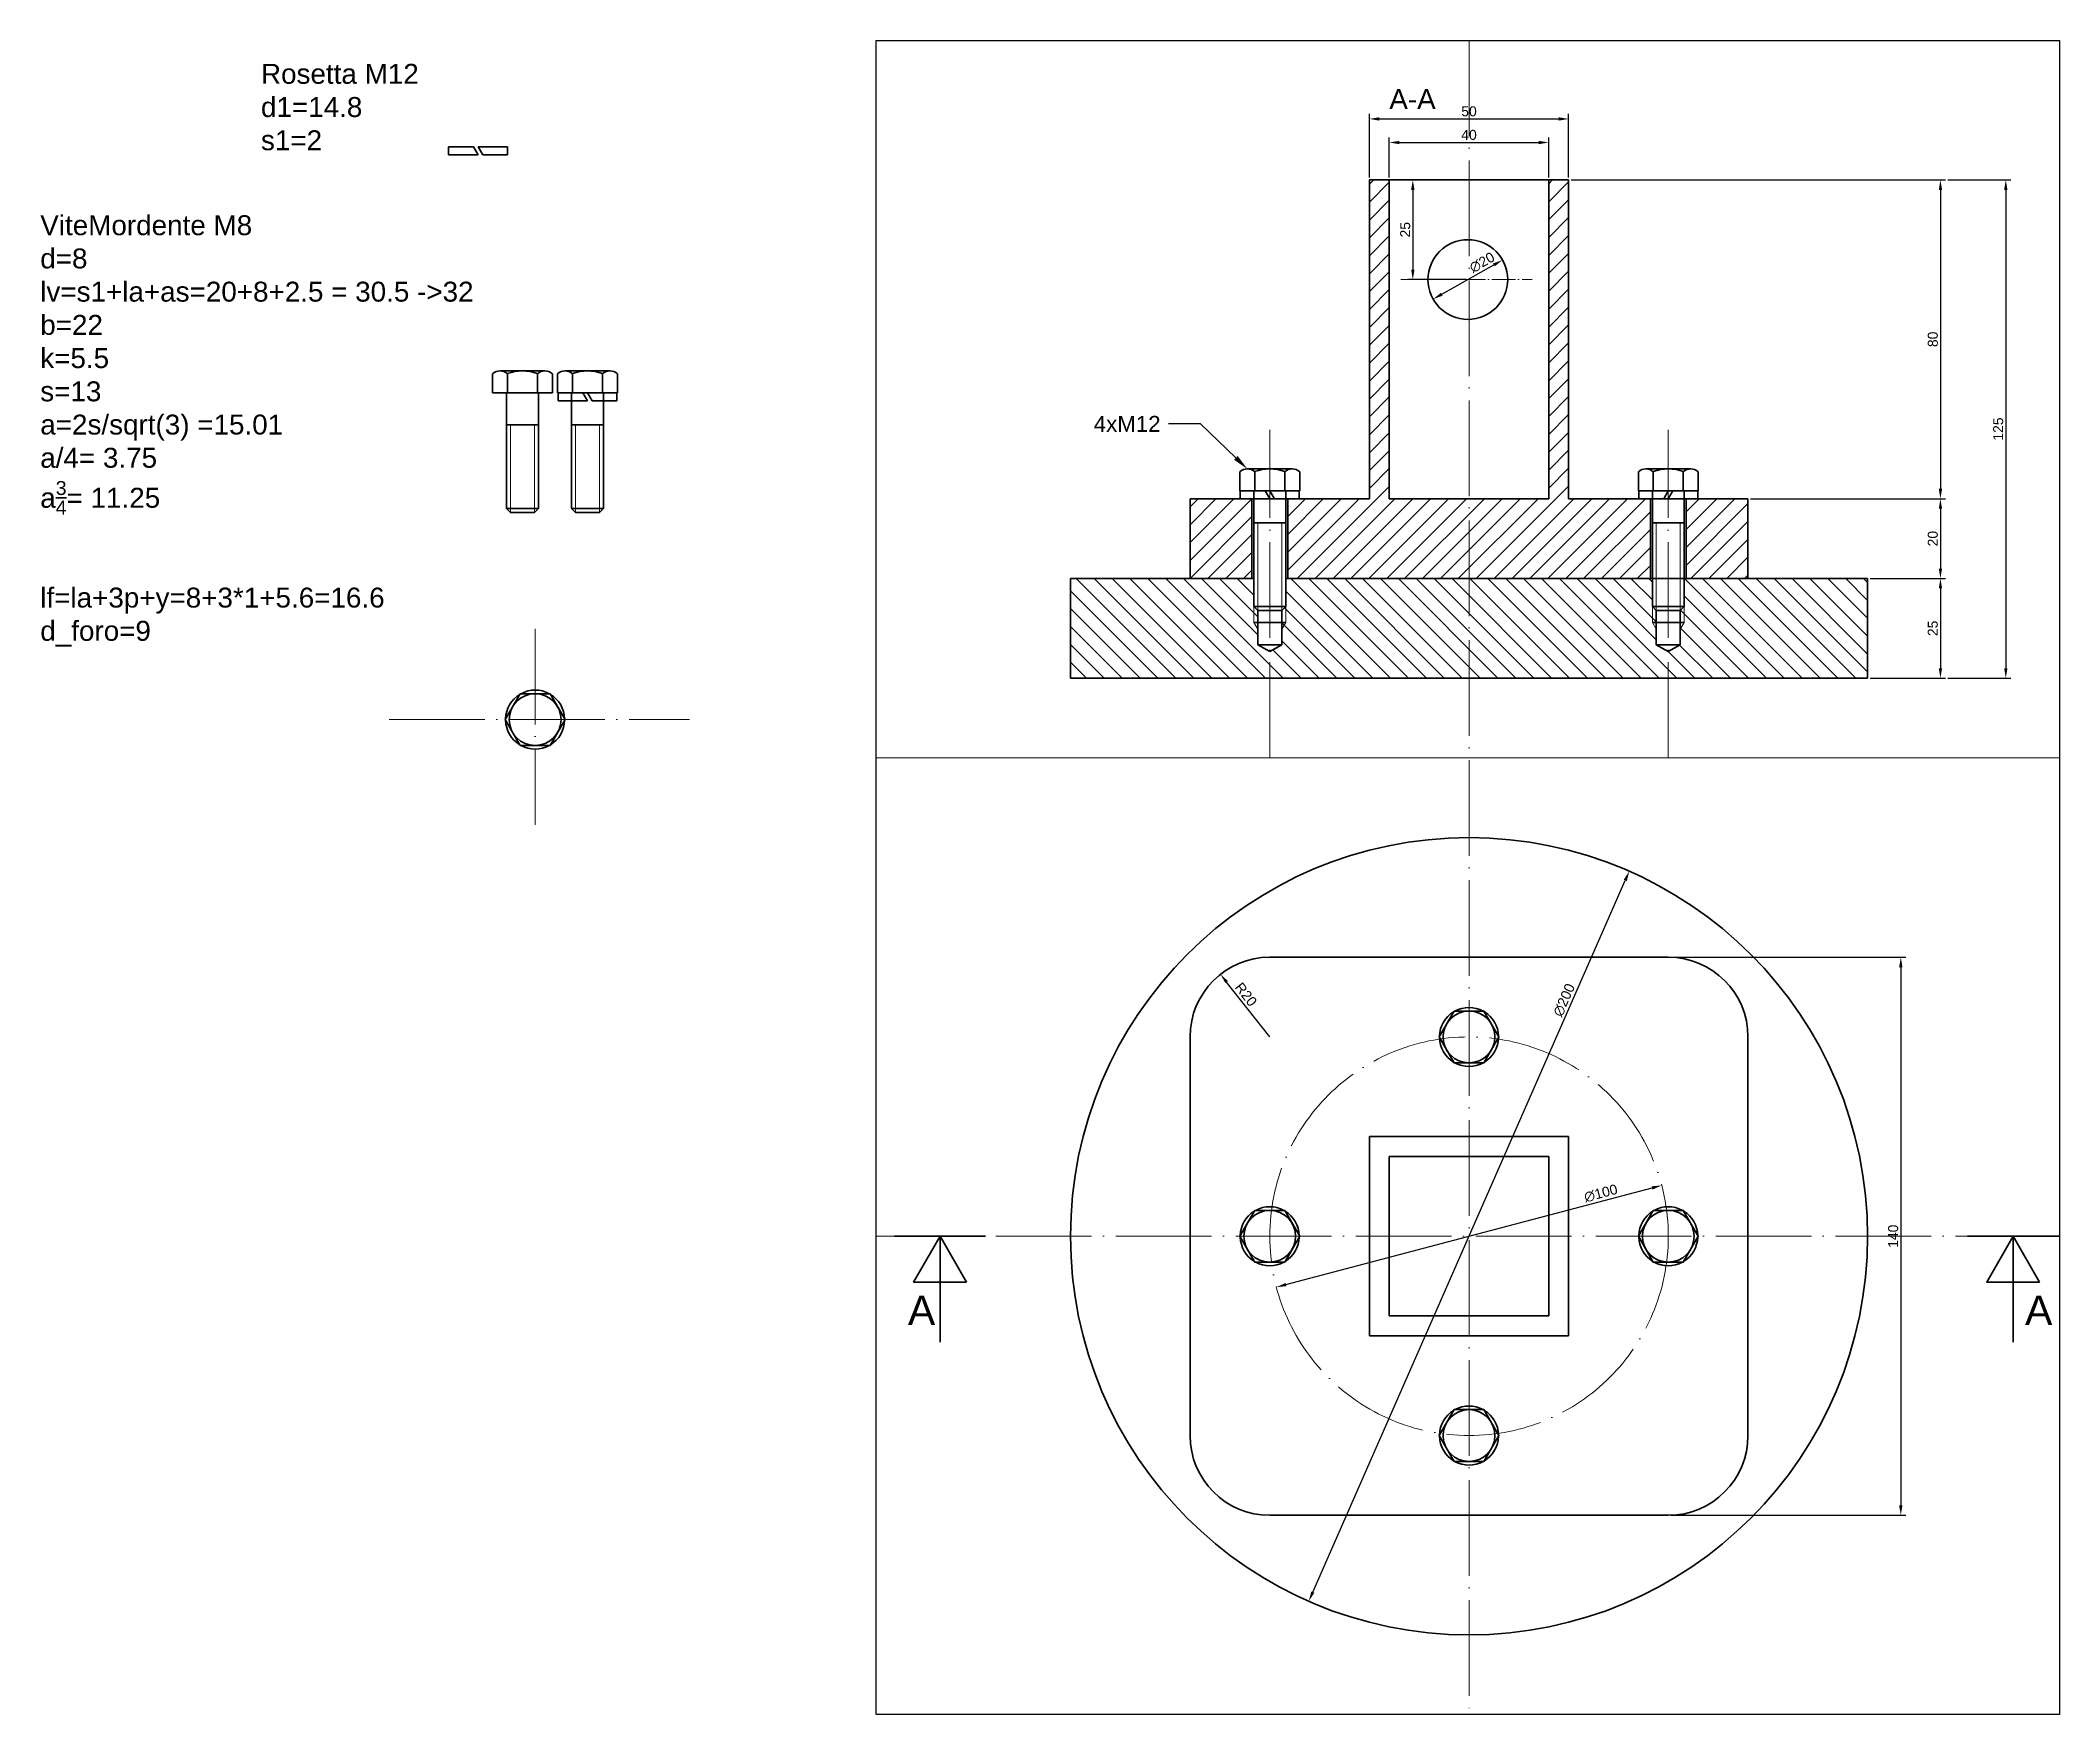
# Model space of a CAD drawing. Header units: millimetres. Extents: x 6 to 1653, y 782 to 5130.
# Drawn here: x 6 to 513, y 782 to 1202 of the extents above; entities that cross this region are included whole.
import ezdxf
from ezdxf import colors
from ezdxf.entities.mleader import LeaderData, LeaderLine
from ezdxf.math import Vec2, Vec3

# ---------------------------------------------------------------- set-up
doc = ezdxf.new("R2010")
doc.units = ezdxf.units.MM
doc.linetypes.add('ACAD_ISO04W100', pattern=[30, 24, -3, 0, -3])
for name, color, linetype, lineweight in [('assisimmetira', 90, 'ACAD_ISO04W100', 18), ('campitura', 131, 'Continuous', 18), ('grosso', 5, 'Continuous', 35), ('terra', 6, 'Continuous', 18)]:
    doc.layers.add(name, color=color, linetype=linetype, lineweight=lineweight)
doc.layers.add('viti', color=7, linetype='Continuous', lineweight=18, true_color=0x6e42a9)
doc.styles.get("Standard").update_dxf_attribs({"font": 'arial.ttf'})
doc.dimstyles.new('ISO-25', dxfattribs={"dimtxt": 2.5, "dimasz": 2.5, "dimexe": 1.25, "dimexo": 0.625, "dimtad": 1, "dimtxsty": 'Standard', "dimcen": 2.5, "dimadec": 0, "dimazin": 0, "dimtfac": 1, "dimtmove": 0, "dimatfit": 1, "dimfxl": 1, "dimarcsym": 0})

msp = doc.modelspace()

# ---------------------------------------------------------------- texts
at = {"layer": 'grosso', "attachment_point": 1}
for s, width, gutter_width, heights, insert, char_height in [('\\pxt87;Rosetta M12^Jd1=14.8^Js1=2', 62.86127, 12.5, [24.478], (61.789, 1196.316), 5), ('A-A', 20.72458, 12.5, [0], (344.931, 1189.977), 5), ('\\A1;ViteMordente M8^Jd=8^Jlv=s1+la+as=20+8+2.5 = 30.5 ->32^Jb=22^Jk=5.5^Js=13^Ja=2s/sqrt(3) =15.01^Ja/4= 3.75^Ja{\\H0.7x;\\S3/4;}= 11.25^J^J^Jlf=la+3p+y=8+3*1+5.6=16.6^Jd_foro=9', 120.97007, 12.5, [0], (6.408, 1158.334), 5), ('A', 5.4738, 18.46, [0], (224.12, 887.31), 7.384), ('A', 5.4738, 18.46, [0], (504.443, 887.31), 7.384)]:
    msp.add_mtext_dynamic_manual_height_columns(s, width=width, gutter_width=gutter_width, heights=heights, dxfattribs=dict(at, insert=insert, char_height=char_height))

# ---------------------------------------------------------------- blocks, each defined once
blk = doc.blocks.new('*D1')
at = {"color": 0, "lineweight": -2, "transparency": 16777216}
blk.add_line((314.93, 952.2), (304.11, 965.95), dxfattribs=at)
at = {"color": 0, "transparency": 16777216}
blk.add_solid([(304.44, 966.21), (303.79, 965.7), (302.57, 967.92)], dxfattribs=at)
at = {"layer": 'Defpoints', "color": 0, "transparency": 16777216}
for p in [(302.57, 967.92), (314.93, 952.2)]:
    blk.add_point(p, dxfattribs=at)
at = {"color": 0, "transparency": 16777216, "insert": (308.96, 962.86), "char_height": 2.5, "attachment_point": 5, "rotation": 308.1794}
blk.add_mtext('R20', dxfattribs=at)
blk = doc.blocks.new('*D2')
at = {"color": 0, "lineweight": -2, "transparency": 16777216}
for p, q in [((415.56, 972.2), (474.53, 972.2)), ((473.28, 969.7), (473.28, 834.7)), ((415.56, 832.2), (474.53, 832.2))]:
    blk.add_line(p, q, dxfattribs=at)
at = {"color": 0, "transparency": 16777216}
for points in [[(472.86, 969.7), (473.69, 969.7), (473.28, 972.2)], [(472.86, 834.7), (473.69, 834.7), (473.28, 832.2)]]:
    blk.add_solid(points, dxfattribs=at)
at = {"layer": 'Defpoints', "color": 0, "transparency": 16777216}
for p in [(414.93, 972.2), (414.93, 832.2), (473.28, 832.2)]:
    blk.add_point(p, dxfattribs=at)
at = {"color": 0, "transparency": 16777216, "insert": (471.37, 902.2), "char_height": 2.5, "attachment_point": 5, "rotation": 90}
blk.add_mtext('140', dxfattribs=at)
blk = doc.blocks.new('*D3')
at = {"color": 0, "lineweight": -2, "transparency": 16777216}
blk.add_line((325.73, 812.93), (404.13, 991.47), dxfattribs=at)
at = {"color": 0, "transparency": 16777216}
for points in [[(403.75, 991.64), (404.52, 991.3), (405.14, 993.76)], [(325.35, 813.09), (326.11, 812.76), (324.72, 810.64)]]:
    blk.add_solid(points, dxfattribs=at)
at = {"layer": 'Defpoints', "color": 0, "transparency": 16777216}
for p in [(405.14, 993.76), (324.72, 810.64)]:
    blk.add_point(p, dxfattribs=at)
at = {"color": 0, "transparency": 16777216, "insert": (388.8, 961.45), "char_height": 2.5, "attachment_point": 5, "rotation": 66.2917}
blk.add_mtext('∅200', dxfattribs=at)
blk = doc.blocks.new('*D4')
at = {"color": 0, "lineweight": -2, "transparency": 16777216}
for p, q in [((339.93, 1167.82), (339.93, 1183.74)), ((342.43, 1182.49), (387.43, 1182.49)), ((389.93, 1167.82), (389.93, 1183.74))]:
    blk.add_line(p, q, dxfattribs=at)
at = {"color": 0, "transparency": 16777216}
for points in [[(342.43, 1182.91), (342.43, 1182.08), (339.93, 1182.49)], [(387.43, 1182.91), (387.43, 1182.08), (389.93, 1182.49)]]:
    blk.add_solid(points, dxfattribs=at)
at = {"layer": 'Defpoints', "color": 0, "transparency": 16777216}
for p in [(389.93, 1182.49), (339.93, 1167.2), (389.93, 1167.2)]:
    blk.add_point(p, dxfattribs=at)
at = {"color": 0, "transparency": 16777216, "insert": (364.93, 1184.39), "char_height": 2.5, "attachment_point": 5}
blk.add_mtext('50', dxfattribs=at)
blk = doc.blocks.new('*D5')
at = {"color": 0, "lineweight": -2, "transparency": 16777216}
blk.add_line((319, 890.08), (410.86, 914.32), dxfattribs=at)
at = {"color": 0, "transparency": 16777216}
for points in [[(410.75, 914.72), (410.97, 913.91), (413.28, 914.96)], [(318.9, 890.48), (319.11, 889.67), (316.59, 889.44)]]:
    blk.add_solid(points, dxfattribs=at)
at = {"layer": 'Defpoints', "color": 0, "transparency": 16777216}
for p in [(413.28, 914.96), (316.59, 889.44)]:
    blk.add_point(p, dxfattribs=at)
at = {"color": 0, "transparency": 16777216, "insert": (398, 912.96), "char_height": 2.5, "attachment_point": 5, "rotation": 14.7842}
blk.add_mtext('∅100', dxfattribs=at)
blk = doc.blocks.new('*D6')
at = {"color": 0, "lineweight": -2, "transparency": 16777216}
blk.add_line((358.1, 1138.51), (371.16, 1145.88), dxfattribs=at)
at = {"color": 0, "transparency": 16777216}
for points in [[(370.96, 1146.24), (371.37, 1145.52), (373.34, 1147.11)], [(357.89, 1138.88), (358.3, 1138.15), (355.92, 1137.29)]]:
    blk.add_solid(points, dxfattribs=at)
at = {"layer": 'Defpoints', "color": 0, "transparency": 16777216}
for p in [(373.34, 1147.11), (355.92, 1137.29)]:
    blk.add_point(p, dxfattribs=at)
at = {"color": 0, "transparency": 16777216, "insert": (368.21, 1146.48), "char_height": 2.5, "attachment_point": 5, "rotation": 29.4081}
blk.add_mtext('∅20', dxfattribs=at)
blk = doc.blocks.new('*D7')
at = {"color": 0, "lineweight": -2, "transparency": 16777216}
for p, q in [((364.31, 1167.2), (349.58, 1167.2)), ((350.83, 1164.7), (350.83, 1144.7)), ((364.31, 1142.2), (349.58, 1142.2))]:
    blk.add_line(p, q, dxfattribs=at)
at = {"color": 0, "transparency": 16777216}
for points in [[(350.41, 1164.7), (351.25, 1164.7), (350.83, 1167.2)], [(350.41, 1144.7), (351.25, 1144.7), (350.83, 1142.2)]]:
    blk.add_solid(points, dxfattribs=at)
at = {"layer": 'Defpoints', "color": 0, "transparency": 16777216}
for p in [(364.93, 1167.2), (350.83, 1142.2), (364.93, 1142.2)]:
    blk.add_point(p, dxfattribs=at)
at = {"color": 0, "transparency": 16777216, "insert": (348.93, 1154.7), "char_height": 2.5, "attachment_point": 5, "rotation": 90}
blk.add_mtext('25', dxfattribs=at)
blk = doc.blocks.new('*D8')
at = {"color": 0, "lineweight": -2, "transparency": 16777216}
for p, q in [((390.56, 1167.2), (484.47, 1167.2)), ((483.22, 1164.7), (483.22, 1089.7)), ((435.56, 1087.2), (484.47, 1087.2))]:
    blk.add_line(p, q, dxfattribs=at)
at = {"color": 0, "transparency": 16777216}
for points in [[(482.81, 1164.7), (483.64, 1164.7), (483.22, 1167.2)], [(482.81, 1089.7), (483.64, 1089.7), (483.22, 1087.2)]]:
    blk.add_solid(points, dxfattribs=at)
at = {"layer": 'Defpoints', "color": 0, "transparency": 16777216}
for p in [(389.93, 1167.2), (434.93, 1087.2), (483.22, 1087.2)]:
    blk.add_point(p, dxfattribs=at)
at = {"color": 0, "transparency": 16777216, "insert": (481.32, 1127.2), "char_height": 2.5, "attachment_point": 5, "rotation": 90}
blk.add_mtext('80', dxfattribs=at)
blk = doc.blocks.new('*D9')
at = {"color": 0, "lineweight": -2, "transparency": 16777216}
for p, q in [((435.56, 1087.2), (484.47, 1087.2)), ((483.22, 1084.7), (483.22, 1069.7)), ((465.56, 1067.2), (484.47, 1067.2))]:
    blk.add_line(p, q, dxfattribs=at)
at = {"color": 0, "transparency": 16777216}
for points in [[(482.81, 1084.7), (483.64, 1084.7), (483.22, 1087.2)], [(482.81, 1069.7), (483.64, 1069.7), (483.22, 1067.2)]]:
    blk.add_solid(points, dxfattribs=at)
at = {"layer": 'Defpoints', "color": 0, "transparency": 16777216}
for p in [(434.93, 1087.2), (464.93, 1067.2), (483.22, 1067.2)]:
    blk.add_point(p, dxfattribs=at)
at = {"color": 0, "transparency": 16777216, "insert": (481.32, 1077.2), "char_height": 2.5, "attachment_point": 5, "rotation": 90}
blk.add_mtext('20', dxfattribs=at)
blk = doc.blocks.new('*D10')
at = {"color": 0, "lineweight": -2, "transparency": 16777216}
for p, q in [((465.56, 1067.2), (484.47, 1067.2)), ((483.22, 1064.7), (483.22, 1044.7)), ((465.56, 1042.2), (484.47, 1042.2))]:
    blk.add_line(p, q, dxfattribs=at)
at = {"color": 0, "transparency": 16777216}
for points in [[(482.81, 1064.7), (483.64, 1064.7), (483.22, 1067.2)], [(482.81, 1044.7), (483.64, 1044.7), (483.22, 1042.2)]]:
    blk.add_solid(points, dxfattribs=at)
at = {"layer": 'Defpoints', "color": 0, "transparency": 16777216}
for p in [(464.93, 1067.2), (464.93, 1042.2), (483.22, 1042.2)]:
    blk.add_point(p, dxfattribs=at)
at = {"color": 0, "transparency": 16777216, "insert": (481.32, 1054.7), "char_height": 2.5, "attachment_point": 5, "rotation": 90}
blk.add_mtext('25', dxfattribs=at)
blk = doc.blocks.new('*D11')
at = {"color": 0, "lineweight": -2, "transparency": 16777216}
for p, q in [((485.1, 1167.2), (500.88, 1167.2)), ((499.63, 1164.7), (499.63, 1044.7)), ((485.1, 1042.2), (500.88, 1042.2))]:
    blk.add_line(p, q, dxfattribs=at)
at = {"color": 0, "transparency": 16777216}
for points in [[(499.21, 1164.7), (500.05, 1164.7), (499.63, 1167.2)], [(499.21, 1044.7), (500.05, 1044.7), (499.63, 1042.2)]]:
    blk.add_solid(points, dxfattribs=at)
at = {"layer": 'Defpoints', "color": 0, "transparency": 16777216}
for p in [(484.47, 1167.2), (484.47, 1042.2), (499.63, 1042.2)]:
    blk.add_point(p, dxfattribs=at)
at = {"color": 0, "transparency": 16777216, "insert": (497.73, 1104.7), "char_height": 2.5, "attachment_point": 5, "rotation": 90}
blk.add_mtext('125', dxfattribs=at)
blk = doc.blocks.new('*D12')
at = {"color": 0, "lineweight": -2, "transparency": 16777216}
for p, q in [((344.93, 1167.82), (344.93, 1177.83)), ((347.43, 1176.58), (382.43, 1176.58)), ((384.93, 1167.82), (384.93, 1177.83))]:
    blk.add_line(p, q, dxfattribs=at)
at = {"color": 0, "transparency": 16777216}
for points in [[(347.43, 1176.99), (347.43, 1176.16), (344.93, 1176.58)], [(382.43, 1176.99), (382.43, 1176.16), (384.93, 1176.58)]]:
    blk.add_solid(points, dxfattribs=at)
at = {"layer": 'Defpoints', "color": 0, "transparency": 16777216}
for p in [(384.93, 1176.58), (344.93, 1167.2), (384.93, 1167.2)]:
    blk.add_point(p, dxfattribs=at)
at = {"color": 0, "transparency": 16777216, "insert": (364.93, 1178.48), "char_height": 2.5, "attachment_point": 5}
blk.add_mtext('40', dxfattribs=at)

# ---------------------------------------------------------------- dimensions: what is measured, and where the dimension line sits
for base, p1, p2, picture, middle in [((389.931, 1182.492), (339.931, 1167.197), (389.931, 1167.197), '*D4', (364.931, 1184.393)), ((384.931, 1176.578), (344.931, 1167.197), (384.931, 1167.197), '*D12', (364.931, 1178.48))]:
    dim = msp.add_linear_dim(base=base, p1=p1, p2=p2, dimstyle='ISO-25')
    dim.commit()
    dim.dimension.update_dxf_attribs({"geometry": picture, "text_midpoint": middle})
for base, p1, p2, picture, middle in [((350.831, 1142.197), (364.931, 1167.197), (364.931, 1142.197), '*D7', (348.93, 1154.697)), ((483.223, 1087.197), (389.931, 1167.197), (434.931, 1087.197), '*D8', (481.321, 1127.197)), ((499.629, 1042.197), (484.473, 1167.197), (484.473, 1042.197), '*D11', (497.728, 1104.697)), ((483.223, 1067.197), (434.931, 1087.197), (464.931, 1067.197), '*D9', (481.321, 1077.197)), ((473.275, 832.197), (414.931, 972.197), (414.931, 832.197), '*D2', (471.374, 902.197))]:
    dim = msp.add_linear_dim(base=base, p1=p1, p2=p2, angle=90, dimstyle='ISO-25')
    dim.commit()
    dim.dimension.update_dxf_attribs({"geometry": picture, "text_midpoint": middle})
for p1, p2, picture, middle in [((355.92, 1137.287), (373.343, 1147.107), '*D6', (369.176, 1144.758)), ((324.723, 810.636), (405.139, 993.757), '*D3', (390.605, 960.66)), ((316.587, 889.438), (413.276, 914.956), '*D5', (398.5, 911.056))]:
    dim = msp.add_diameter_dim_2p(p1=p1, p2=p2, dimstyle='ISO-25')
    dim.commit()
    dim.dimension.update_dxf_attribs({"geometry": picture, "text_midpoint": middle, "dimtype": 163})
dim = msp.add_linear_dim(base=(483.223, 1042.197), p1=(464.931, 1067.197), p2=(464.931, 1042.197), angle=90, dimstyle='ISO-25', override={"dimtmove": 1})
dim.commit()
dim.dimension.update_dxf_attribs({"geometry": '*D10', "text_midpoint": (481.321, 1054.697)})
dim = msp.add_radius_dim(center=(314.931, 952.197), mpoint=(302.569, 967.918), dimstyle='ISO-25')
dim.commit()
dim.dimension.update_dxf_attribs({"geometry": '*D1', "text_midpoint": (307.469, 961.687), "dimtype": 164})

# ---------------------------------------------------------------- hatches: boundary and pattern name
at = {"layer": 'campitura'}
h = msp.add_hatch(dxfattribs=at)
h.set_pattern_fill('ANSI31', color=256)
h.paths.add_polyline_path([(364.931, 1087.197), (344.931, 1087.197), (344.931, 1167.197), (339.931, 1167.197), (339.931, 1087.197), (319.431, 1087.197), (319.431, 1067.197), (364.931, 1067.197)])
h.paths.add_polyline_path([(410.431, 1087.197), (407.531, 1087.197), (389.931, 1087.197), (389.931, 1167.197), (384.931, 1167.197), (384.931, 1087.197), (364.931, 1087.197), (364.931, 1067.197), (410.431, 1067.197)])
h.paths.add_polyline_path([(434.931, 1087.197), (419.431, 1087.197), (419.431, 1067.197), (434.931, 1067.197)])
h = msp.add_hatch(dxfattribs=at)
h.set_pattern_fill('ANSI31', color=256)
h.paths.add_polyline_path([(310.431, 1087.197), (307.531, 1087.197), (294.931, 1087.197), (294.931, 1067.197), (310.431, 1067.197)])
h = msp.add_hatch(dxfattribs=at)
h.set_pattern_fill('ANSI31', color=256, angle=90)
h.paths.add_polyline_path([(310.931, 1056.197), (310.931, 1067.197), (264.931, 1067.197), (264.931, 1042.197), (314.931, 1042.197), (314.931, 1048.865), (311.931, 1050.597), (311.931, 1054.465)])
h.paths.add_polyline_path([(364.931, 1067.197), (318.931, 1067.197), (318.931, 1060.197), (318.931, 1056.197), (317.931, 1054.465), (317.931, 1050.597), (314.931, 1048.865), (314.931, 1042.197), (339.931, 1042.197), (364.931, 1042.197)])
h.paths.add_polyline_path([(411.931, 1054.465), (410.931, 1056.197), (410.931, 1067.197), (364.931, 1067.197), (364.931, 1042.197), (414.931, 1042.197), (414.931, 1048.865), (411.931, 1050.597)])
h.paths.add_polyline_path([(464.931, 1067.197), (418.931, 1067.197), (418.931, 1060.197), (418.931, 1056.197), (417.931, 1054.465), (417.931, 1050.597), (414.931, 1048.865), (414.931, 1042.197), (464.931, 1042.197)])
h.paths.add_polyline_path([(411.931, 1056.197), (410.931, 1056.197), (411.931, 1054.465)], flags=17)
h.paths.add_polyline_path([(411.931, 1059.197), (410.931, 1060.197), (410.931, 1056.197), (411.931, 1056.197)], flags=17)
h.paths.add_polyline_path([(418.931, 1060.197), (417.931, 1059.197), (417.931, 1056.197), (418.931, 1056.197)], flags=17)
h.paths.add_polyline_path([(418.931, 1056.197), (417.931, 1056.197), (417.931, 1054.465)], flags=17)
h.paths.add_polyline_path([(311.931, 1056.197), (310.931, 1056.197), (311.931, 1054.465)], flags=17)
h.paths.add_polyline_path([(311.931, 1059.197), (310.931, 1060.197), (310.931, 1056.197), (311.931, 1056.197)], flags=17)
h.paths.add_polyline_path([(318.931, 1060.197), (317.931, 1059.197), (317.931, 1056.197), (318.931, 1056.197)], flags=17)
h.paths.add_polyline_path([(318.931, 1056.197), (317.931, 1056.197), (317.931, 1054.465)], flags=17)

# ---------------------------------------------------------------- linework, layer by layer
for p, q in [((216.131, 782.197), (216.131, 1202.197)), ((216.131, 1202.197), (513.131, 1202.197)), ((513.131, 1202.197), (513.131, 782.197)), ((513.131, 782.197), (216.131, 782.197))]:
    msp.add_line(p, q)
at = {"layer": 'assisimmetira'}
for p, q in [((364.931, 1202.197), (364.931, 782.197)), ((314.931, 1022.197), (314.931, 1104.466)), ((414.931, 1022.197), (414.931, 1104.466)), ((414.931, 1022.197), (414.931, 1104.466)), ((130.59, 1054.553), (130.59, 1005.404)), ((93.971, 1031.814), (169.341, 1031.814)), ((216.131, 902.197), (513.131, 902.197))]:
    msp.add_line(p, q, dxfattribs=at)
at = {"layer": 'assisimmetira', "ltscale": 0.25}
msp.add_line((347.832, 1142.197), (380.766, 1142.197), dxfattribs=at)
at = {"layer": 'assisimmetira'}
msp.add_circle((364.931, 902.197), 50, dxfattribs=at)
at = {"layer": 'grosso'}
for p, q in [((108.887, 1175.526), (115.132, 1175.526)), ((108.887, 1173.526), (108.887, 1175.526)), ((116.287, 1173.526), (108.887, 1173.526)), ((116.287, 1173.526), (115.132, 1175.526)), ((116.287, 1175.526), (117.441, 1173.526)), ((116.287, 1175.526), (123.687, 1175.526)), ((123.687, 1173.526), (117.441, 1173.526)), ((123.687, 1175.526), (123.687, 1173.526)), ((339.931, 1087.197), (339.931, 1167.197)), ((339.931, 1167.197), (389.931, 1167.197)), ((344.931, 1087.197), (344.931, 1167.197)), ((384.931, 1167.197), (384.931, 1087.197)), ((389.931, 1167.197), (389.931, 1087.197)), ((119.899, 1113.769), (119.899, 1118.572)), ((121.774, 1119.269), (133.034, 1119.269)), ((123.649, 1113.769), (123.649, 1118.624)), ((131.159, 1118.624), (131.159, 1113.769)), ((134.909, 1118.572), (134.909, 1113.769)), ((136.222, 1113.769), (136.222, 1118.572)), ((138.097, 1119.269), (149.357, 1119.269)), ((139.972, 1113.769), (139.972, 1118.624)), ((147.482, 1118.624), (147.482, 1113.769)), ((151.232, 1118.572), (151.232, 1113.769)), ((134.909, 1113.769), (119.899, 1113.769)), ((123.404, 1084.769), (123.404, 1113.769)), ((123.404, 1113.769), (131.404, 1113.769)), ((131.404, 1113.769), (131.404, 1084.769)), ((151.232, 1113.769), (136.222, 1113.769)), ((136.327, 1113.769), (142.573, 1113.769)), ((136.327, 1111.769), (136.327, 1113.769)), ((143.727, 1111.769), (136.327, 1111.769)), ((139.727, 1113.769), (147.727, 1113.769)), ((139.727, 1084.769), (139.727, 1113.769)), ((143.727, 1111.769), (142.573, 1113.769)), ((143.727, 1113.769), (151.127, 1113.769)), ((143.727, 1113.769), (144.882, 1111.769)), ((151.127, 1111.769), (144.882, 1111.769)), ((147.727, 1113.769), (147.727, 1084.769)), ((151.127, 1113.769), (151.127, 1111.769)), ((131.404, 1105.769), (123.404, 1105.769)), ((147.727, 1105.769), (139.727, 1105.769)), ((309.301, 1094.697), (320.561, 1094.697)), ((420.561, 1094.697), (409.301, 1094.697)), ((307.426, 1089.197), (307.426, 1093.999)), ((311.176, 1089.197), (311.176, 1094.052)), ((318.686, 1094.052), (318.686, 1089.197)), ((322.436, 1093.999), (322.436, 1089.197)), ((407.426, 1093.999), (407.426, 1089.197)), ((411.176, 1094.052), (411.176, 1089.197)), ((418.686, 1089.197), (418.686, 1094.052)), ((422.436, 1089.197), (422.436, 1093.999)), ((124.404, 1083.769), (123.404, 1084.769)), ((123.404, 1084.769), (131.404, 1084.769)), ((130.404, 1083.769), (131.404, 1084.769)), ((140.727, 1083.769), (139.727, 1084.769)), ((139.727, 1084.769), (147.727, 1084.769)), ((146.727, 1083.769), (147.727, 1084.769)), ((294.931, 1087.197), (294.931, 1067.197)), ((339.931, 1087.197), (294.931, 1087.197)), ((322.436, 1089.197), (307.426, 1089.197)), ((307.531, 1089.197), (313.777, 1089.197)), ((307.531, 1087.197), (307.531, 1089.197)), ((314.931, 1087.197), (307.531, 1087.197)), ((310.431, 1067.197), (310.431, 1087.197)), ((310.931, 1089.197), (318.931, 1089.197)), ((310.931, 1060.197), (310.931, 1089.197)), ((314.931, 1087.197), (313.777, 1089.197)), ((314.931, 1089.197), (322.331, 1089.197)), ((314.931, 1089.197), (316.086, 1087.197)), ((322.331, 1087.197), (316.086, 1087.197)), ((318.931, 1089.197), (318.931, 1060.197)), ((319.431, 1067.197), (319.431, 1087.197)), ((322.331, 1089.197), (322.331, 1087.197)), ((384.931, 1087.197), (344.931, 1087.197)), ((434.931, 1087.197), (389.931, 1087.197)), ((389.931, 1087.197), (434.931, 1087.197)), ((407.426, 1089.197), (422.436, 1089.197)), ((414.931, 1089.197), (407.531, 1089.197)), ((407.531, 1089.197), (407.531, 1087.197)), ((407.531, 1087.197), (413.777, 1087.197)), ((410.431, 1067.197), (410.431, 1087.197)), ((418.931, 1089.197), (410.931, 1089.197)), ((410.931, 1089.197), (410.931, 1060.197)), ((414.931, 1089.197), (413.777, 1087.197)), ((414.931, 1087.197), (416.086, 1089.197)), ((414.931, 1087.197), (422.331, 1087.197)), ((422.331, 1089.197), (416.086, 1089.197)), ((418.931, 1060.197), (418.931, 1089.197)), ((419.431, 1067.197), (419.431, 1087.197)), ((422.331, 1087.197), (422.331, 1089.197)), ((434.931, 1087.197), (434.931, 1067.197)), ((130.404, 1083.769), (124.404, 1083.769)), ((146.727, 1083.769), (140.727, 1083.769)), ((318.931, 1081.197), (310.931, 1081.197)), ((410.931, 1081.197), (418.931, 1081.197)), ((264.931, 1067.197), (310.931, 1067.197)), ((264.931, 1067.197), (264.931, 1042.197)), ((318.931, 1067.197), (464.931, 1067.197)), ((464.931, 1067.197), (464.931, 1042.197)), ((311.931, 1059.197), (310.931, 1060.197)), ((310.931, 1060.197), (318.931, 1060.197)), ((311.931, 1050.597), (311.931, 1059.197)), ((317.931, 1059.197), (311.931, 1059.197)), ((317.931, 1059.197), (318.931, 1060.197)), ((317.931, 1050.597), (317.931, 1059.197)), ((411.931, 1059.197), (410.931, 1060.197)), ((418.931, 1060.197), (410.931, 1060.197)), ((411.931, 1050.597), (411.931, 1059.197)), ((411.931, 1059.197), (417.931, 1059.197)), ((417.931, 1059.197), (418.931, 1060.197)), ((417.931, 1050.597), (417.931, 1059.197)), ((310.931, 1056.197), (318.931, 1056.197)), ((418.931, 1056.197), (410.931, 1056.197)), ((311.931, 1050.597), (317.931, 1050.597)), ((314.931, 1048.865), (311.931, 1050.597)), ((314.931, 1048.865), (317.931, 1050.597)), ((417.931, 1050.597), (411.931, 1050.597)), ((414.931, 1048.865), (411.931, 1050.597)), ((414.931, 1048.865), (417.931, 1050.597)), ((339.931, 1042.197), (264.931, 1042.197)), ((464.931, 1042.197), (339.931, 1042.197)), ((414.931, 972.197), (314.931, 972.197)), ((294.931, 952.197), (294.931, 852.197)), ((434.931, 852.197), (434.931, 952.197)), ((339.931, 927.197), (389.931, 927.197)), ((339.931, 877.197), (339.931, 927.197)), ((344.931, 922.197), (344.931, 882.197)), ((384.931, 922.197), (344.931, 922.197)), ((384.931, 882.197), (384.931, 922.197)), ((389.931, 927.197), (389.931, 877.197)), ((220.782, 902.197), (243.629, 902.197)), ((232.206, 902.197), (232.206, 875.629)), ((490.048, 902.198), (512.895, 902.198)), ((501.472, 902.198), (501.472, 875.63)), ((344.931, 882.197), (384.931, 882.197)), ((389.931, 877.197), (339.931, 877.197)), ((314.931, 832.197), (414.931, 832.197))]:
    msp.add_line(p, q, dxfattribs=at)
for points in [[(126.837, 1038.314), (123.084, 1031.814), (126.837, 1025.314), (134.342, 1025.314), (138.095, 1031.814), (134.342, 1038.314)], [(361.179, 958.697), (357.426, 952.197), (361.179, 945.697), (368.684, 945.697), (372.437, 952.197), (368.684, 958.697)], [(311.179, 908.697), (307.426, 902.197), (311.179, 895.697), (318.684, 895.697), (322.437, 902.197), (318.684, 908.697)], [(411.179, 908.697), (407.426, 902.197), (411.179, 895.697), (418.684, 895.697), (422.437, 902.197), (418.684, 908.697)], [(238.838, 890.709), (232.206, 902.196), (225.574, 890.709)], [(508.104, 890.71), (501.472, 902.197), (494.84, 890.71)], [(361.179, 858.697), (357.426, 852.197), (361.179, 845.697), (368.684, 845.697), (372.437, 852.197), (368.684, 858.697)]]:
    msp.add_lwpolyline(points, close=True, dxfattribs=at)
for centre, radius in [((364.631, 1142.197), 10), ((130.59, 1031.814), 6.5), ((364.931, 902.197), 100), ((364.931, 952.197), 6.5), ((314.931, 902.197), 6.5), ((414.931, 902.197), 6.5), ((364.931, 852.197), 6.5)]:
    msp.add_circle(centre, radius, dxfattribs=at)
for centre, radius, start, end in [((121.774, 1116.4), 2.869, 49.19492, 130.80508), ((127.404, 1108.019), 11.25, 70.26693, 109.73307), ((133.034, 1116.4), 2.869, 49.19492, 130.80508), ((138.097, 1116.4), 2.869, 49.19492, 130.80508), ((143.727, 1108.019), 11.25, 70.26693, 109.73307), ((149.357, 1116.4), 2.869, 49.19492, 130.80508), ((309.301, 1091.828), 2.869, 49.19492, 130.80508), ((314.931, 1083.447), 11.25, 70.26693, 109.73307), ((320.561, 1091.828), 2.869, 49.19492, 130.80508), ((409.301, 1091.828), 2.869, 49.19492, 130.80508), ((414.931, 1083.447), 11.25, 70.26693, 109.73307), ((420.561, 1091.828), 2.869, 49.19492, 130.80508), ((130.59, 1031.814), 7.4, 61.44736, 118.55264), ((130.59, 1031.814), 7.4, 121.44736, 178.55264), ((130.59, 1031.814), 7.4, 1.44736, 58.55264), ((130.59, 1031.814), 7.4, 181.44736, 238.55264), ((130.59, 1031.814), 7.4, 301.44736, 358.55264), ((130.59, 1031.814), 7.4, 241.44736, 298.55264), ((314.931, 952.197), 20, 90, 180), ((414.931, 952.197), 20, 0, 90), ((364.931, 952.197), 7.4, 121.44736, 178.55264), ((364.931, 952.197), 7.4, 61.44736, 118.55264), ((364.931, 952.197), 7.4, 1.44736, 58.55264), ((364.931, 952.197), 7.4, 181.44736, 238.55264), ((364.931, 952.197), 7.4, 301.44736, 358.55264), ((364.931, 952.197), 7.4, 241.44736, 298.55264), ((314.931, 902.197), 7.4, 121.44736, 178.55264), ((314.931, 902.197), 7.4, 61.44736, 118.55264), ((314.931, 902.197), 7.4, 1.44736, 58.55264), ((414.931, 902.197), 7.4, 121.44736, 178.55264), ((414.931, 902.197), 7.4, 61.44736, 118.55264), ((414.931, 902.197), 7.4, 1.44736, 58.55264), ((314.931, 902.197), 7.4, 181.44736, 238.55264), ((314.931, 902.197), 7.4, 301.44736, 358.55264), ((414.931, 902.197), 7.4, 181.44736, 238.55264), ((414.931, 902.197), 7.4, 301.44736, 358.55264), ((314.931, 902.197), 7.4, 241.44736, 298.55264), ((414.931, 902.197), 7.4, 241.44736, 298.55264), ((364.931, 852.197), 7.4, 121.44736, 178.55264), ((364.931, 852.197), 7.4, 61.44736, 118.55264), ((364.931, 852.197), 7.4, 1.44736, 58.55264), ((314.931, 852.197), 20, 180, 270), ((364.931, 852.197), 7.4, 181.44736, 238.55264), ((364.931, 852.197), 7.4, 301.44736, 358.55264), ((414.931, 852.197), 20, 270, 0), ((364.931, 852.197), 7.4, 241.44736, 298.55264)]:
    msp.add_arc(centre, radius, start, end, dxfattribs=at)
at = {"layer": 'terra'}
msp.add_line((216.131, 1022.197), (513.131, 1022.197), dxfattribs=at)
at = {"layer": 'viti'}
for p, q in [((124.404, 1083.769), (124.404, 1105.769)), ((130.404, 1105.769), (130.404, 1083.769)), ((140.727, 1083.769), (140.727, 1105.769)), ((146.727, 1105.769), (146.727, 1083.769)), ((311.931, 1059.197), (311.931, 1081.197)), ((317.931, 1081.197), (317.931, 1059.197)), ((411.931, 1081.197), (411.931, 1059.197)), ((417.931, 1059.197), (417.931, 1081.197)), ((310.931, 1056.197), (310.931, 1067.197)), ((318.931, 1056.197), (318.931, 1067.197)), ((410.931, 1056.197), (410.931, 1067.197)), ((418.931, 1056.197), (418.931, 1067.197)), ((310.931, 1056.197), (311.931, 1054.465)), ((318.931, 1056.197), (317.931, 1054.465)), ((410.931, 1056.197), (411.931, 1054.465)), ((418.931, 1056.197), (417.931, 1054.465))]:
    msp.add_line(p, q, dxfattribs=at)

msp.set_redraw_order([(e.dxf.handle, doc.entitydb.next_handle()) for e in msp.query("TEXT MTEXT ATTDEF DIMENSION ARC_DIMENSION")])  # texts and dimensions are drawn at this point

# ---------------------------------------------------------------- leaders
ml = msp.add_multileader_mtext('Standard')
ml.set_content('4xM12', color=256)
ml.set_leader_properties()
ml.build(insert=Vec2(0, 0))
ctx = ml.context
ctx.base_point, ctx.plane_origin = Vec3(269.129, 1105.997), Vec3(309.301, 1094.697)
ctx.text_align_type = 2
notes = []
notes.append((ctx, [(0, (1, 1, 0), (297.535, 1105.997), (-1, 0), 8, [(0, [(309.301, 1094.697)], 0, [])])]))
ctx.mtext.insert, ctx.mtext.alignment, ctx.mtext.flow_direction = Vec3(287.535, 1107.997), 3, 5
for ctx, leaders in notes:
    for number, flags, end, landing, length, lines in leaders:
        leader = LeaderData()
        leader.index, (leader.has_last_leader_line, leader.has_dogleg_vector, leader.attachment_direction) = number, flags
        leader.last_leader_point, leader.dogleg_vector, leader.dogleg_length = Vec3(end), Vec3(landing), length
        for number, points, colour, breaks in lines:
            line = LeaderLine()
            line.index, line.vertices, line.color, line.breaks = number, Vec3.list(points), colors.encode_raw_color(colour), breaks
            leader.lines.append(line)
        ctx.leaders.append(leader)

doc.saveas('drawing.dxf')
